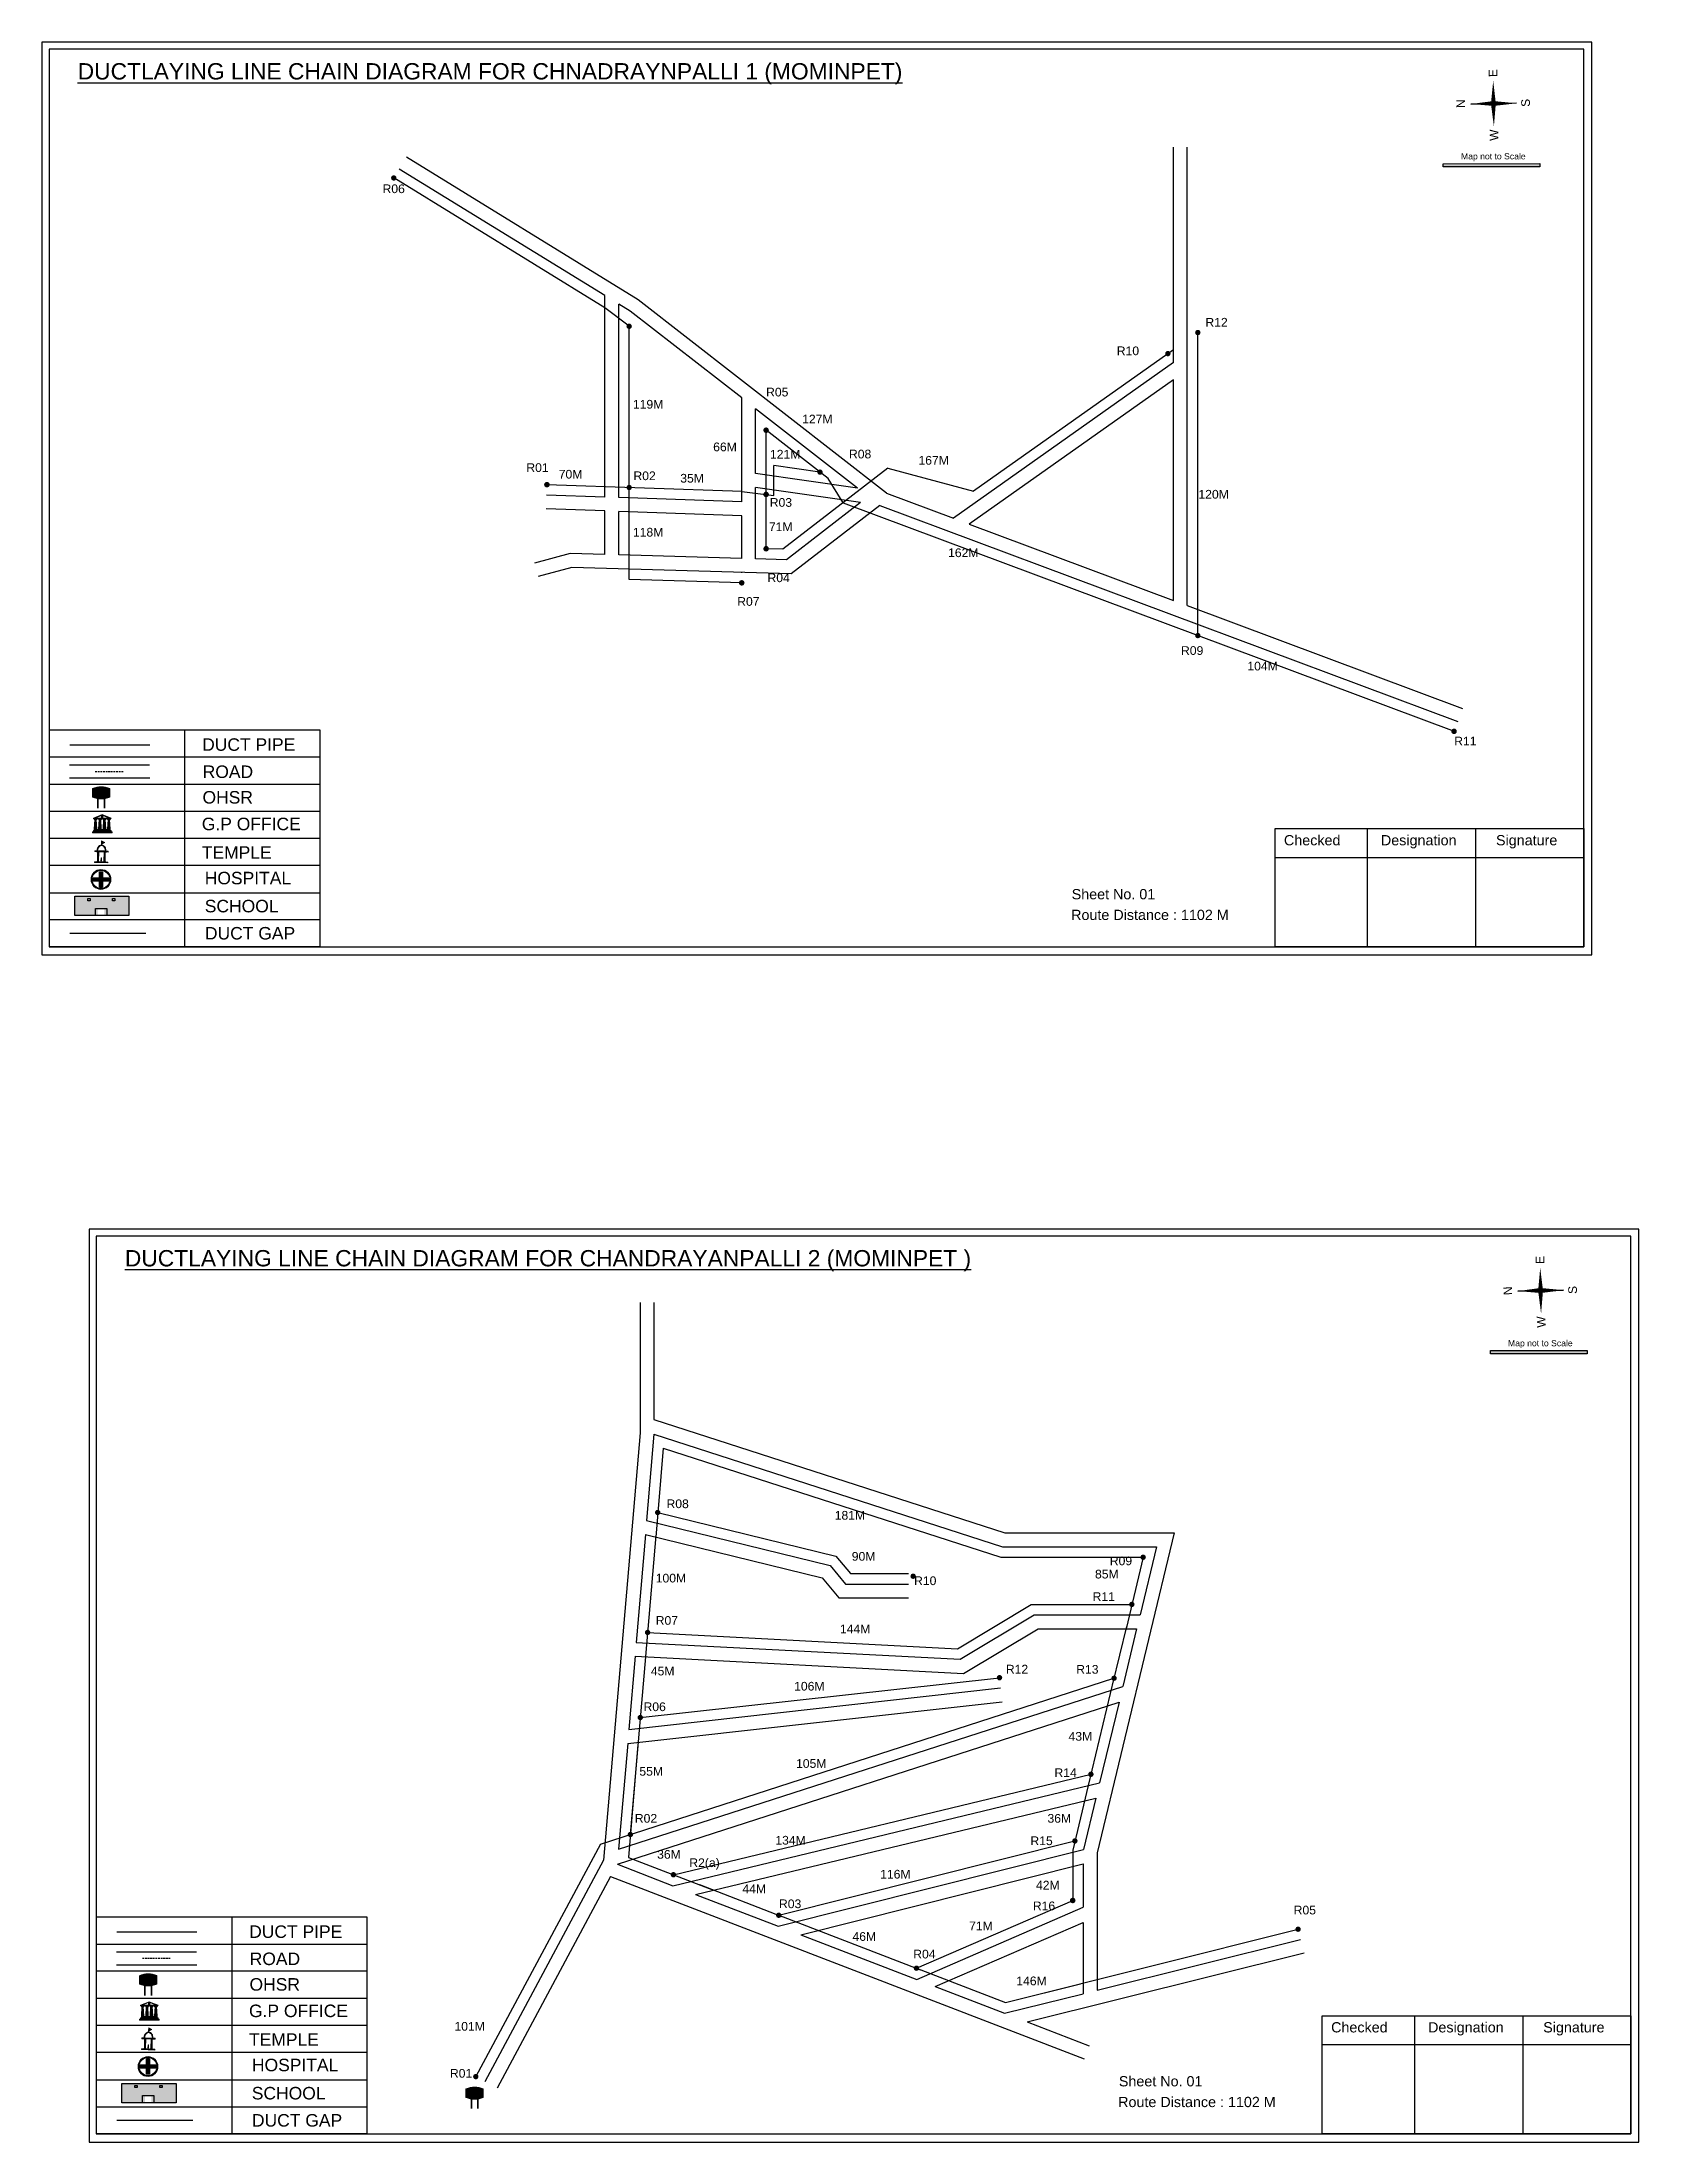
# Model space of a CAD drawing. Header units: inches. Extents: x 396 to 3839, y 6 to 2803.
# Drawn here: x 716 to 1633, y 1596 to 2803 of the extents above; entities that cross this region are included whole.
import ezdxf

# ---------------------------------------------------------------- set-up
doc = ezdxf.new("R2010")
doc.units = ezdxf.units.IN
doc.header["$MEASUREMENT"] = 0
doc.linetypes.add('DASHEDX2', pattern=[1.5, 1, -0.5])
for name, color, linetype in [('LANDMARK', 7, 'Continuous'), ('OHT', 7, 'Continuous'), ('pipe', 5, 'Continuous')]:
    doc.layers.add(name, color=color, linetype=linetype)
doc.styles.get("Standard").update_dxf_attribs({"font": 'arial.ttf'})

msp = doc.modelspace()

# ---------------------------------------------------------------- texts
at = {"color": 242, "true_color": 0xcd2027}
for s, p in [('%%UDUCTLAYING LINE CHAIN DIAGRAM FOR CHNADRAYNPALLI 1 (MOMINPET)', (736.4, 2781.3)), ('%%UDUCTLAYING LINE CHAIN DIAGRAM FOR CHANDRAYANPALLI 2 (MOMINPET )', (763.5, 2099.4))]:
    msp.add_text(s, height=9.375, dxfattribs=at).set_placement(p)
for s, p in [('E', (1551.8, 2782.7)), ('N', (1533.2, 2764.9)), ('S', (1570.5, 2765.6)), ('W', (1552.4, 2746.1)), ('E', (1578.8, 2100.8)), ('N', (1560.3, 2082.9)), ('S', (1597.5, 2083.6)), ('W', (1579.5, 2064.2))]:
    msp.add_text(s, height=4.95, rotation=91.0063).set_placement(p)
for s, height, p in [('Map not to Scale', 3.542, (1530.9, 2735.4)), ('R06', 5, (911.5, 2716)), ('R12', 5, (1384.1, 2639.3)), ('R10', 5, (1333.2, 2622.9)), ('119M', 5, (1055.3, 2592.2)), ('R05', 5, (1131.8, 2599.2)), ('127M', 5, (1152.5, 2583.7)), ('66M', 5, (1101.4, 2567.7)), ('R01', 5, (994.1, 2555.8)), ('121M', 5, (1134, 2563.5)), ('R08', 5, (1179.4, 2563.6)), ('167M', 5, (1219.3, 2560)), ('70M', 5, (1012.7, 2552)), ('R02', 5, (1055.6, 2551.1)), ('35M', 5, (1082.5, 2549.7)), ('R03', 5, (1133.9, 2535.8)), ('120M', 5, (1380.1, 2540.5)), ('118M', 5, (1055.3, 2518.7)), ('71M', 5, (1133.4, 2521.8)), ('162M', 5, (1236.3, 2506.9)), ('R04', 5, (1132.6, 2492.5)), ('R07', 5, (1115.2, 2478.9)), ('R09', 5, (1370.1, 2450.7)), ('104M', 5, (1408.2, 2441.8)), ('DUCT PIPE', 7.18, (807.9, 2395.6)), ('R11', 5, (1527, 2398.7)), ('ROAD ', 7.18, (808.2, 2380)), ('OHSR', 7.18, (808.1, 2365.3)), ('G.P OFFICE', 7.18, (807.7, 2350)), ('TEMPLE', 7.18, (807.7, 2333.6)), ('Checked', 5.89, (1429.2, 2341.3)), ('Designation', 5.886, (1484.9, 2341.3)), ('Signature', 5.89, (1551, 2341.3)), ('HOSPITAL', 7.18, (809.4, 2318.9)), ('Sheet No. 01', 5.886, (1307.3, 2310.3)), ('SCHOOL', 7.18, (809.4, 2302.8)), ('Route Distance : 1102 M', 5.886, (1307, 2298.4)), ('DUCT GAP', 7.18, (809.5, 2287.2)), ('Map not to Scale', 3.542, (1557.9, 2053.5)), ('R08', 5, (1074.6, 1960.5)), ('181M', 5, (1171.2, 1953.9)), ('90M', 5, (1181, 1930.3)), ('R09', 5, (1329.2, 1927.7)), ('100M', 5, (1068.4, 1917.8)), ('R10', 5, (1216.8, 1916.3)), ('85M', 5, (1320.7, 1920.1)), ('R11', 5, (1319.3, 1907.2)), ('R07', 5, (1068.4, 1893.5)), ('144M', 5, (1174.2, 1888.6)), ('R12', 5, (1269.5, 1865.5)), ('R13', 5, (1309.9, 1865.4)), ('45M', 5, (1065.6, 1864.4)), ('106M', 5, (1147.9, 1855.7)), ('R06', 5, (1061.4, 1843.9)), ('43M', 5, (1305.5, 1826.9)), ('55M', 5, (1059, 1806.8)), ('105M', 5, (1149, 1811.3)), ('R14', 5, (1297.4, 1806)), ('R02', 5, (1056.4, 1779.8)), ('36M', 5, (1293.4, 1779.8)), ('36M', 5, (1069.2, 1759.1)), ('134M', 5, (1137.1, 1767.2)), ('R15', 5, (1283.6, 1766.9)), ('R2(a)', 5, (1087.7, 1754.3)), ('116M', 5, (1197.3, 1747.7)), ('44M', 5, (1118.2, 1739.3)), ('42M', 5, (1286.8, 1741.4)), ('R03', 5, (1139.2, 1730.7)), ('R16', 5, (1285, 1729.5)), ('R05', 5, (1434.8, 1727.1)), ('DUCT PIPE', 7.18, (834.9, 1713.6)), ('46M', 5, (1181.4, 1711.9)), ('71M', 5, (1248.4, 1718)), ('ROAD ', 7.18, (835.2, 1698)), ('R04', 5, (1216.3, 1701.8)), ('OHSR', 7.18, (835.1, 1683.3)), ('146M', 5, (1275.5, 1686.4)), ('G.P OFFICE', 7.18, (834.8, 1668.1)), ('101M', 5, (952.8, 1660.3)), ('Checked', 5.89, (1456.3, 1659.3)), ('Designation', 5.886, (1512, 1659.3)), ('Signature', 5.89, (1578.1, 1659.3)), ('TEMPLE', 7.18, (834.8, 1651.6)), ('HOSPITAL', 7.18, (836.5, 1637)), ('R01', 5, (950.2, 1633.3)), ('Sheet No. 01', 5.886, (1334.4, 1628.3)), ('SCHOOL', 7.18, (836.4, 1620.8)), ('Route Distance : 1102 M', 5.886, (1334, 1616.4)), ('DUCT GAP', 7.18, (836.5, 1605.2))]:
    msp.add_text(s, height=height).set_placement(p)

# ---------------------------------------------------------------- blocks, each defined once
blk = doc.blocks.new('OHT')
at = {"linetype": 'Continuous', "lineweight": 0, "true_color": 0x0ffffc}
blk.add_hatch(color=4, dxfattribs=at).paths.add_polyline_path([(0.012, 1), (0, 1, 0.101323), (-0.4, 0.916), (-0.4, 0.525, 0.194075), (0.399, 0.521), (0.399, 0.921, 0.097877)])
at = {"color": 4, "linetype": 'Continuous', "lineweight": 0, "true_color": 0x0ffffc, "flags": 128}
for points in [[(-0.4, 0.525), (-0.4, 0.916)], [(0.399, 0.521), (0.399, 0.921)]]:
    blk.add_lwpolyline(points, dxfattribs=at)
at = {"color": 4, "linetype": 'Continuous', "lineweight": 0, "true_color": 0x0ffffc, "const_width": 0.075, "flags": 128}
for points in [[(-0.15, 0), (-0.15, 0.475)], [(0.15, 0), (0.15, 0.473)]]:
    blk.add_lwpolyline(points, dxfattribs=at)
at = {"color": 4, "linetype": 'Continuous', "lineweight": 0, "true_color": 0x0ffffc}
for centre, radius, start, end in [((0.006, -0.019), 1.019, 67.31091, 113.47108), ((0.004, 1.513), 1.068, 247.76824, 291.70073)]:
    blk.add_arc(centre, radius, start, end, dxfattribs=at)
blk = doc.blocks.new('Government_Office')
at = {"linetype": 'Continuous', "lineweight": 0, "true_color": 0xff0000}
for points in [[(-0.5, 0.05), (0.5, 0.05), (0.5, 0), (-0.5, 0)], [(-0.45, 0.08), (-0.45, 0.12), (0.45, 0.12), (0.45, 0.08)], [(-0.4, 0.14), (-0.4, 0.18), (0.4, 0.18), (0.4, 0.14)]]:
    blk.add_hatch(color=1, dxfattribs=at).paths.add_polyline_path(points)
h = blk.add_hatch(color=1, dxfattribs=at)
h.paths.add_polyline_path([(0.44, 0.72), (0.45, 0.75), (0, 0.93), (-0.45, 0.75), (-0.44, 0.72)])
h.paths.add_polyline_path([(0.36, 0.75), (-0.36, 0.75), (0, 0.9)], flags=16)
h.paths.add_polyline_path([(0, 0.78, -1), (0, 0.87, -1)], flags=0)
h = blk.add_hatch(color=1, dxfattribs=at)
edge = h.paths.add_edge_path()
edge.add_line((-0.27, 0.2), (-0.3, 0.68))
edge.add_line((-0.3, 0.68), (-0.29, 0.68))
edge.add_arc((-0.28, 0.69), 0.0176, 225.304, 441.5659)
edge.add_line((-0.28, 0.7), (-0.39, 0.7))
edge.add_arc((-0.39, 0.69), 0.0176, 98.4341, 314.696)
edge.add_line((-0.38, 0.68), (-0.37, 0.68))
edge.add_line((-0.37, 0.68), (-0.4, 0.2))
edge.add_line((-0.4, 0.2), (-0.27, 0.2))
h = blk.add_hatch(color=1, dxfattribs=at)
edge = h.paths.add_edge_path()
edge.add_line((-0.05, 0.2), (-0.07, 0.68))
edge.add_line((-0.07, 0.68), (-0.07, 0.68))
edge.add_arc((-0.05, 0.69), 0.0176, 225.304, 441.5659)
edge.add_line((-0.05, 0.7), (-0.17, 0.7))
edge.add_arc((-0.17, 0.69), 0.0176, 98.4341, 314.696)
edge.add_line((-0.16, 0.68), (-0.15, 0.68))
edge.add_line((-0.15, 0.68), (-0.18, 0.2))
edge.add_line((-0.18, 0.2), (-0.05, 0.2))
h = blk.add_hatch(color=1, dxfattribs=at)
edge = h.paths.add_edge_path()
edge.add_arc((0, 0.83), 0.0467, 90, 270)
edge.add_arc((0, 0.83), 0.0467, 270, 450)
h = blk.add_hatch(color=1, dxfattribs=at)
edge = h.paths.add_edge_path()
edge.add_line((0.18, 0.2), (0.15, 0.68))
edge.add_line((0.15, 0.68), (0.16, 0.68))
edge.add_arc((0.17, 0.69), 0.0176, 225.304, 441.5659)
edge.add_line((0.17, 0.7), (0.05, 0.7))
edge.add_arc((0.05, 0.69), 0.0176, 98.4341, 314.696)
edge.add_line((0.07, 0.68), (0.07, 0.68))
edge.add_line((0.07, 0.68), (0.05, 0.2))
edge.add_line((0.05, 0.2), (0.18, 0.2))
h = blk.add_hatch(color=1, dxfattribs=at)
edge = h.paths.add_edge_path()
edge.add_line((0.4, 0.2), (0.37, 0.68))
edge.add_line((0.37, 0.68), (0.38, 0.68))
edge.add_arc((0.39, 0.69), 0.0176, 225.304, 441.5659)
edge.add_line((0.4, 0.7), (0.28, 0.7))
edge.add_arc((0.28, 0.69), 0.0176, 98.4341, 314.696)
edge.add_line((0.29, 0.68), (0.3, 0.68))
edge.add_line((0.3, 0.68), (0.27, 0.2))
edge.add_line((0.27, 0.2), (0.4, 0.2))
at = {"color": 1, "linetype": 'Continuous', "lineweight": 0, "true_color": 0xff0000, "flags": 128}
for points in [[(-0.5, 0.05), (0.5, 0.05), (0.5, 0), (-0.5, 0)], [(-0.45, 0.75), (-0.44, 0.72), (0.44, 0.72), (0.45, 0.75), (0, 0.93)], [(-0.45, 0.08), (-0.45, 0.12), (0.45, 0.12), (0.45, 0.08)], [(-0.4, 0.14), (-0.4, 0.18), (0.4, 0.18), (0.4, 0.14)], [(-0.36, 0.75), (0.36, 0.75), (0, 0.9)]]:
    blk.add_lwpolyline(points, close=True, dxfattribs=at)
for points in [[(-0.27, 0.2), (-0.3, 0.68), (-0.29, 0.68, 1.379694), (-0.28, 0.7), (-0.39, 0.7, 1.379694), (-0.38, 0.68), (-0.37, 0.68), (-0.4, 0.2)], [(-0.05, 0.2), (-0.07, 0.68), (-0.07, 0.68, 1.379694), (-0.05, 0.7), (-0.17, 0.7, 1.379694), (-0.16, 0.68), (-0.15, 0.68), (-0.18, 0.2)], [(0, 0.87, 1), (0, 0.78, 1)], [(0.18, 0.2), (0.15, 0.68), (0.16, 0.68, 1.379694), (0.17, 0.7), (0.05, 0.7, 1.379694), (0.07, 0.68), (0.07, 0.68), (0.05, 0.2)], [(0.4, 0.2), (0.37, 0.68), (0.38, 0.68, 1.379694), (0.4, 0.7), (0.28, 0.7, 1.379694), (0.29, 0.68), (0.3, 0.68), (0.27, 0.2)]]:
    blk.add_lwpolyline(points, format="xyb", close=True, dxfattribs=at)
blk = doc.blocks.new('Temple')
at = {"linetype": 'Continuous', "lineweight": 0, "true_color": 0xe66000}
blk.add_hatch(color=32, dxfattribs=at).paths.add_polyline_path([(-0.006, 1), (0.147, 0.931), (0, 0.85)])
at = {"linetype": 'Continuous', "lineweight": 0, "true_color": 0xff0000}
h = blk.add_hatch(color=1, dxfattribs=at)
edge = h.paths.add_edge_path()
edge.add_line((0.175, 0.49), (0.225, 0.49))
edge.add_line((0.225, 0.49), (0.225, 0.497))
edge.add_line((0.225, 0.497), (0.307, 0.497))
edge.add_line((0.307, 0.497), (0.307, 0.533))
edge.add_line((0.307, 0.533), (0.257, 0.533))
edge.add_line((0.257, 0.533), (0.257, 0.54))
edge.add_line((0.257, 0.54), (0.2, 0.54))
edge.add_spline(control_points=[(0.2, 0.54), (0.2, 0.589), (0.19, 0.638), (0.142, 0.743), (0.092, 0.79), (0.027, 0.805), (0.02, 0.806), (0.012, 0.806)], knot_values=[4.712389, 4.712389, 4.712389, 4.712389, 5.278166, 5.278166, 6.117402, 6.117402, 6.223801, 6.223801, 6.223801, 6.223801], degree=3, periodic=0)
edge.add_line((0.012, 0.806), (0.012, 0.79))
edge.add_line((0.012, 0.79), (-0.012, 0.79))
edge.add_line((-0.012, 0.79), (-0.012, 0.806))
edge.add_spline(control_points=[(-0.012, 0.806), (-0.055, 0.802), (-0.096, 0.781), (-0.171, 0.699), (-0.197, 0.628), (-0.2, 0.55), (-0.2, 0.545), (-0.2, 0.54)], knot_values=[6.343965, 6.343965, 6.343965, 6.343965, 6.956638, 6.956638, 7.795874, 7.795874, 7.853982, 7.853982, 7.853982, 7.853982], degree=3, periodic=0)
edge.add_line((-0.2, 0.54), (-0.257, 0.54))
edge.add_line((-0.257, 0.54), (-0.257, 0.533))
edge.add_line((-0.257, 0.533), (-0.307, 0.533))
edge.add_line((-0.307, 0.533), (-0.307, 0.497))
edge.add_line((-0.307, 0.497), (-0.225, 0.497))
edge.add_line((-0.225, 0.497), (-0.225, 0.49))
edge.add_line((-0.225, 0.49), (-0.175, 0.49))
edge.add_line((-0.175, 0.49), (-0.175, 0.07))
edge.add_arc((-0.205, 0.07), 0.03, -90, 0, ccw=False)
edge.add_line((-0.205, 0.04), (-0.257, 0.04))
edge.add_line((-0.257, 0.04), (-0.257, 0.033))
edge.add_line((-0.257, 0.033), (-0.307, 0.033))
edge.add_line((-0.307, 0.033), (-0.307, 0))
edge.add_line((-0.307, 0), (0.307, 0))
edge.add_line((0.307, 0), (0.307, 0.033))
edge.add_line((0.307, 0.033), (0.257, 0.033))
edge.add_line((0.257, 0.033), (0.257, 0.04))
edge.add_line((0.257, 0.04), (0.205, 0.04))
edge.add_arc((0.205, 0.07), 0.03, 180, 270, ccw=False)
edge.add_line((0.175, 0.07), (0.175, 0.49))
h.paths.add_polyline_path([(0.125, 0.07, -0.414214), (0.095, 0.04), (0.05, 0.04), (0.05, 0.033), (-0.05, 0.033), (-0.05, 0.04), (-0.095, 0.04, -0.414214), (-0.125, 0.07), (-0.125, 0.497), (0.125, 0.497)], flags=16)
edge = h.paths.add_edge_path(flags=16)
edge.add_ellipse((0, 0.54), major_axis=(0, 0.242), ratio=0.722808, start_angle=270, end_angle=450, ccw=False)
edge.add_line((0.175, 0.54), (-0.175, 0.54))
h.paths.add_polyline_path([(0.012, 0.23), (0.012, 0.07), (-0.012, 0.07), (-0.012, 0.23)], flags=0)
h = blk.add_hatch(color=1, dxfattribs=at)
edge = h.paths.add_edge_path()
edge.add_line((0.012, 0.857), (0, 0.85))
edge.add_line((0, 0.85), (-0.003, 0.925))
edge.add_line((-0.003, 0.925), (-0.012, 0.925))
edge.add_line((-0.012, 0.925), (-0.012, 0.806))
edge.add_spline(control_points=[(-0.012, 0.806), (-0.004, 0.807), (0.004, 0.807), (0.012, 0.806)], knot_values=[6.223801, 6.223801, 6.223801, 6.223801, 6.343965, 6.343965, 6.343965, 6.343965], degree=3, periodic=0)
edge.add_line((0.012, 0.806), (0.012, 0.857))
h = blk.add_hatch(color=1, dxfattribs=at)
edge = h.paths.add_edge_path()
edge.add_line((0.012, 0.79), (0.012, 0.806))
edge.add_spline(control_points=[(0.012, 0.806), (0.004, 0.807), (-0.004, 0.807), (-0.012, 0.806)], knot_values=[6.223801, 6.223801, 6.223801, 6.223801, 6.343965, 6.343965, 6.343965, 6.343965], degree=3, periodic=0)
edge.add_line((-0.012, 0.806), (-0.012, 0.79))
edge.add_line((-0.012, 0.79), (0.012, 0.79))
at = {"color": 32, "linetype": 'Continuous', "lineweight": 0, "true_color": 0xe66000, "flags": 128}
blk.add_lwpolyline([(-0.006, 1), (0.147, 0.931), (0, 0.85), (-0.006, 1)], dxfattribs=at)
at = {"color": 1, "linetype": 'Continuous', "lineweight": 0, "true_color": 0xff0000, "flags": 128}
blk.add_lwpolyline([(0.2, 0.54), (0.257, 0.54), (0.257, 0.533), (0.307, 0.533), (0.307, 0.497), (0.225, 0.497), (0.225, 0.49), (0.175, 0.49), (0.175, 0.07, 0.414214), (0.205, 0.04), (0.257, 0.04), (0.257, 0.033), (0.307, 0.033), (0.307, 0), (-0.307, 0), (-0.307, 0.033), (-0.257, 0.033), (-0.257, 0.04), (-0.205, 0.04, 0.414214), (-0.175, 0.07), (-0.175, 0.49), (-0.225, 0.49), (-0.225, 0.497), (-0.307, 0.497), (-0.307, 0.533), (-0.257, 0.533), (-0.257, 0.54), (-0.2, 0.54)], format="xyb", dxfattribs=at)
blk.add_lwpolyline([(-0.175, 0.54), (0.175, 0.54)], dxfattribs=at)
blk.add_lwpolyline([(0.125, 0.497), (0.125, 0.07, -0.414214), (0.095, 0.04), (0.05, 0.04), (0.05, 0.033), (-0.05, 0.033), (-0.05, 0.04), (-0.095, 0.04, -0.414214), (-0.125, 0.07), (-0.125, 0.497)], format="xyb", close=True, dxfattribs=at)
for points in [[(0.012, 0.925), (-0.012, 0.925), (-0.012, 0.79), (0.012, 0.79)], [(0.012, 0.23), (-0.012, 0.23), (-0.012, 0.07), (0.012, 0.07)]]:
    blk.add_lwpolyline(points, close=True, dxfattribs=at)
at = {"color": 1, "linetype": 'Continuous', "lineweight": 0, "true_color": 0xff0000}
blk.add_ellipse((0, 0.54), major_axis=(0, 0.242), ratio=0.722808, start_param=4.712389, end_param=7.853982, dxfattribs=at)
blk.add_open_spline([(0.2, 0.54), (0.2, 0.589), (0.19, 0.638), (0.142, 0.743), (0.092, 0.79), (-0.023, 0.816), (-0.085, 0.794), (-0.171, 0.699), (-0.197, 0.628), (-0.2, 0.55), (-0.2, 0.545), (-0.2, 0.54)], degree=3, knots=[4.712389, 4.712389, 4.712389, 4.712389, 5.278166, 5.278166, 6.117402, 6.117402, 6.956638, 6.956638, 7.795874, 7.795874, 7.853982, 7.853982, 7.853982, 7.853982], dxfattribs=at)
blk = doc.blocks.new('*U10')
at = {"color": 0, "linetype": 'DASHEDX2', "transparency": 16777216}
blk.add_line((-8.2, 0), (8, 0), dxfattribs=at)
blk = doc.blocks.new('Hospital')
at = {"linetype": 'Continuous', "lineweight": 0, "true_color": 0x000000}
h = blk.add_hatch(color=18, dxfattribs=at)
h.paths.add_polyline_path([(-0.5, 0, 1), (0.5, 0, 1)])
h.paths.add_polyline_path([(0.45, 0, -1), (-0.45, 0, -1)], flags=16)
at = {"linetype": 'Continuous', "true_color": 0xff0000}
blk.add_hatch(color=1, dxfattribs=at).paths.add_polyline_path([(-0.39, 0.08), (-0.08, 0.08), (-0.08, 0.39), (0.08, 0.39), (0.08, 0.08), (0.39, 0.08), (0.39, -0.08), (0.08, -0.08), (0.08, -0.39), (-0.08, -0.39), (-0.08, -0.08), (-0.39, -0.08)])
at = {"color": 1, "linetype": 'Continuous', "true_color": 0xff0000, "flags": 128}
blk.add_lwpolyline([(-0.39, 0.08), (-0.08, 0.08), (-0.08, 0.39), (0.08, 0.39), (0.08, 0.08), (0.39, 0.08), (0.39, -0.08), (0.08, -0.08), (0.08, -0.39), (-0.08, -0.39), (-0.08, -0.08), (-0.39, -0.08)], close=True, dxfattribs=at)
at = {"color": 18, "linetype": 'Continuous', "lineweight": 0, "true_color": 0x000000}
for radius in [0.5, 0.446]:
    blk.add_circle((0, 0), radius, dxfattribs=at)
blk = doc.blocks.new('*U11')
at = {"color": 0, "linetype": 'DASHEDX2', "transparency": 16777216}
blk.add_line((-8.2, 0), (8, 0), dxfattribs=at)

# ---------------------------------------------------------------- hatches: boundary and pattern name
at = {"true_color": 0x0093dd}
h = msp.add_hatch(color=142, dxfattribs=at)
h.dxf.hatch_style = 1
h.paths.add_polyline_path([(1520.7, 2732.9), (1520.7, 2731.1), (1576.2, 2731.2), (1576.2, 2733.1)])
at = {"ltscale": 0.5}
h = msp.add_hatch(color=5, dxfattribs=at)
h.dxf.hatch_style = 1
h.paths.add_polyline_path([(919.5, 2724.7, 1), (916.4, 2724.7, 1)])
h = msp.add_hatch(color=5, dxfattribs=at)
h.dxf.hatch_style = 1
h.paths.add_polyline_path([(1054.7, 2639.5, 1), (1051.6, 2639.5, 1)])
h = msp.add_hatch(color=5, dxfattribs=at)
h.dxf.hatch_style = 1
h.paths.add_polyline_path([(1381.3, 2635.9, 1), (1378.2, 2635.9, 1)])
h = msp.add_hatch(color=5, dxfattribs=at)
h.dxf.hatch_style = 1
h.paths.add_polyline_path([(1364.1, 2623.8, 1), (1361, 2623.8, 1)])
h = msp.add_hatch(color=5, dxfattribs=at)
h.dxf.hatch_style = 1
h.paths.add_polyline_path([(1133.4, 2579.8, 1), (1130.2, 2579.8, 1)])
h = msp.add_hatch(color=5, dxfattribs=at)
h.dxf.hatch_style = 1
h.paths.add_polyline_path([(1007.5, 2548.5, 1), (1004.3, 2548.5, 1)])
h = msp.add_hatch(color=5, dxfattribs=at)
h.dxf.hatch_style = 1
h.paths.add_polyline_path([(1054.7, 2546.9, 1), (1051.6, 2546.9, 1)])
h = msp.add_hatch(color=5, dxfattribs=at)
h.dxf.hatch_style = 1
h.paths.add_polyline_path([(1164.3, 2555.7, 1), (1161.2, 2555.7, 1)])
h = msp.add_hatch(color=5, dxfattribs=at)
h.dxf.hatch_style = 1
h.paths.add_polyline_path([(1133.4, 2542.9, 1), (1130.2, 2542.9, 1)])
h = msp.add_hatch(color=5, dxfattribs=at)
h.dxf.hatch_style = 1
h.paths.add_polyline_path([(1133.4, 2511.7, 1), (1130.2, 2511.7, 1)])
h = msp.add_hatch(color=5, dxfattribs=at)
h.dxf.hatch_style = 1
h.paths.add_polyline_path([(1119.4, 2492.1, 1), (1116.2, 2492.1, 1)])
h = msp.add_hatch(color=5, dxfattribs=at)
h.dxf.hatch_style = 1
h.paths.add_polyline_path([(1381.3, 2461.8, 1), (1378.2, 2461.8, 1)])
h = msp.add_hatch(color=5, dxfattribs=at)
h.dxf.hatch_style = 1
h.paths.add_polyline_path([(1528.5, 2406.8, 1), (1525.3, 2406.8, 1)])
at = {"true_color": 0xc8c92d}
h = msp.add_hatch(color=52, dxfattribs=at)
h.dxf.hatch_style = 1
h.paths.add_polyline_path([(740.9, 2312), (734.7, 2312), (734.7, 2300.9), (740.9, 2300.9)])
h.paths.add_polyline_path([(765.7, 2312), (759.6, 2312), (759.6, 2300.9), (765.7, 2300.9)])
at = {"true_color": 0x293189}
h = msp.add_hatch(color=177, dxfattribs=at)
h.dxf.hatch_style = 1
h.paths.add_polyline_path([(759.6, 2312), (740.9, 2312), (740.9, 2300.9), (747.9, 2300.9), (747.9, 2304.6), (751.8, 2304.6), (751.8, 2300.9), (759.6, 2300.9)])
h.paths.add_polyline_path([(743.6, 2309.5), (742.2, 2309.5), (742.2, 2310.8), (743.6, 2310.8)], flags=16)
h.paths.add_polyline_path([(756.4, 2309.5), (756.4, 2310.8), (757.8, 2310.8), (757.8, 2309.5)], flags=16)
at = {"true_color": 0x0093dd}
h = msp.add_hatch(color=142, dxfattribs=at)
h.dxf.hatch_style = 1
h.paths.add_polyline_path([(1547.8, 2051), (1547.8, 2049.1), (1603.3, 2049.2), (1603.3, 2051.1)])
at = {"ltscale": 0.5}
h = msp.add_hatch(color=5, dxfattribs=at)
h.dxf.hatch_style = 1
h.paths.add_polyline_path([(1071.1, 1958, 1), (1068, 1958, 1)])
h = msp.add_hatch(color=5, dxfattribs=at)
h.dxf.hatch_style = 1
h.paths.add_polyline_path([(1349.9, 1932.3, 1), (1346.8, 1932.3, 1)])
h = msp.add_hatch(color=5, dxfattribs=at)
h.dxf.hatch_style = 1
h.paths.add_polyline_path([(1217.8, 1921.4, 1), (1214.7, 1921.4, 1)])
h = msp.add_hatch(color=5, dxfattribs=at)
h.dxf.hatch_style = 1
h.paths.add_polyline_path([(1343.4, 1905.2, 1), (1340.3, 1905.2, 1)])
h = msp.add_hatch(color=5, dxfattribs=at)
h.dxf.hatch_style = 1
h.paths.add_polyline_path([(1065.3, 1889.1, 1), (1062.2, 1889.1, 1)])
h = msp.add_hatch(color=5, dxfattribs=at)
h.dxf.hatch_style = 1
h.paths.add_polyline_path([(1267.4, 1863.1, 1), (1264.3, 1863.1, 1)])
h = msp.add_hatch(color=5, dxfattribs=at)
h.dxf.hatch_style = 1
h.paths.add_polyline_path([(1333.2, 1862.8, 1), (1330.1, 1862.8, 1)])
h = msp.add_hatch(color=5, dxfattribs=at)
h.dxf.hatch_style = 1
h.paths.add_polyline_path([(1061.1, 1840.2, 1), (1058, 1840.2, 1)])
h = msp.add_hatch(color=5, dxfattribs=at)
h.dxf.hatch_style = 1
h.paths.add_polyline_path([(1319.9, 1807.6, 1), (1316.8, 1807.6, 1)])
h = msp.add_hatch(color=5, dxfattribs=at)
h.dxf.hatch_style = 1
h.paths.add_polyline_path([(1055.4, 1773, 1), (1052.3, 1773, 1)])
h = msp.add_hatch(color=5, dxfattribs=at)
h.dxf.hatch_style = 1
h.paths.add_polyline_path([(1310.7, 1769.3, 1), (1307.6, 1769.3, 1)])
h = msp.add_hatch(color=5, dxfattribs=at)
h.dxf.hatch_style = 1
h.paths.add_polyline_path([(1080.1, 1749.9, 1), (1077, 1749.9, 1)])
h = msp.add_hatch(color=5, dxfattribs=at)
h.dxf.hatch_style = 1
h.paths.add_polyline_path([(1140.6, 1726.6, 1), (1137.5, 1726.6, 1)])
h = msp.add_hatch(color=5, dxfattribs=at)
h.dxf.hatch_style = 1
h.paths.add_polyline_path([(1309.5, 1735.1, 1), (1306.3, 1735.1, 1)])
h = msp.add_hatch(color=5, dxfattribs=at)
h.dxf.hatch_style = 1
h.paths.add_polyline_path([(1438.9, 1718.6, 1), (1435.8, 1718.6, 1)])
h = msp.add_hatch(color=5, dxfattribs=at)
h.dxf.hatch_style = 1
h.paths.add_polyline_path([(1219.7, 1696.2, 1), (1216.6, 1696.2, 1)])
at = {"true_color": 0xc8c92d}
h = msp.add_hatch(color=52, dxfattribs=at)
h.dxf.hatch_style = 1
h.paths.add_polyline_path([(767.9, 1630), (761.8, 1630), (761.8, 1618.9), (767.9, 1618.9)])
h.paths.add_polyline_path([(792.8, 1630), (786.6, 1630), (786.6, 1618.9), (792.8, 1618.9)])
at = {"true_color": 0x293189}
h = msp.add_hatch(color=177, dxfattribs=at)
h.dxf.hatch_style = 1
h.paths.add_polyline_path([(786.6, 1630), (767.9, 1630), (767.9, 1618.9), (775, 1618.9), (775, 1622.6), (778.8, 1622.6), (778.8, 1618.9), (786.6, 1618.9)])
h.paths.add_polyline_path([(770.6, 1627.6), (769.2, 1627.6), (769.2, 1628.8), (770.6, 1628.8)], flags=16)
h.paths.add_polyline_path([(783.5, 1627.6), (783.5, 1628.8), (784.9, 1628.8), (784.9, 1627.6)], flags=16)
at = {"ltscale": 0.5}
h = msp.add_hatch(color=5, dxfattribs=at)
h.dxf.hatch_style = 1
h.paths.add_polyline_path([(966.6, 1633.9, 1), (963.5, 1633.9, 1)])

# ---------------------------------------------------------------- linework, layer by layer
for p, q in [((1562.8, 2767.6), (1536.5, 2767.2)), ((1365.7, 2618.6), (1365.7, 2742.4)), ((1373.7, 2479), (1373.7, 2742.4)), ((1039.2, 2657.1), (921.1, 2729.8)), ((1058.4, 2654.7), (925.3, 2736.6)), ((1039.2, 2541.4), (1039.2, 2657.1)), ((1201, 2543.6), (1058.4, 2654.7)), ((1047.2, 2541.1), (1047.2, 2652.2)), ((1053.8, 2648.1), (1047.2, 2652.2)), ((1117.8, 2598.3), (1053.8, 2648.1)), ((1365.7, 2618.6), (1239.4, 2529.2)), ((1365.7, 2608.8), (1248.5, 2525.9)), ((1365.7, 2482), (1365.7, 2608.8)), ((1117.8, 2538.6), (1117.8, 2598.3)), ((1184.3, 2546.5), (1125.8, 2592.1)), ((1125.8, 2555), (1125.8, 2592.1)), ((1131.8, 2555), (1131.8, 2560.2)), ((1184.3, 2546.5), (1125.8, 2555)), ((1125.8, 2505.9), (1125.8, 2546.9)), ((1186, 2538.2), (1125.8, 2546.9)), ((1039.2, 2533.4), (1005.4, 2534.6)), ((1039.2, 2541.4), (1005.7, 2542.5)), ((1117.8, 2538.6), (1047.2, 2541.1)), ((1186, 2538.2), (1143.5, 2505.4)), ((1197.1, 2536.6), (1146.1, 2497.3)), ((1197.1, 2536.6), (1529, 2412.4)), ((1201, 2543.6), (1239.4, 2529.2)), ((1039.2, 2508.4), (1039.2, 2533.4)), ((1047.2, 2508.2), (1047.2, 2533.1)), ((1117.8, 2530.6), (1047.2, 2533.1)), ((1117.8, 2506.1), (1117.8, 2530.6)), ((1248.5, 2525.9), (1365.7, 2482)), ((1019.3, 2509), (998.7, 2503.4)), ((1020.2, 2501), (1000.8, 2495.7)), ((1039.2, 2508.4), (1019.3, 2509)), ((1146.1, 2497.3), (1020.2, 2501)), ((1117.8, 2506.1), (1047.2, 2508.2)), ((1117.8, 2497.9), (1117.8, 2498.1)), ((1143.5, 2505.4), (1125.8, 2505.9)), ((1373.7, 2479), (1531.8, 2419.9)), ((720, 2407.4), (720, 2283)), ((797.8, 2407.4), (797.8, 2283)), ((875.6, 2391.9), (720, 2391.9)), ((731.7, 2387.6), (777.6, 2387.6)), ((731.7, 2380.1), (777.8, 2380.1)), ((875.6, 2376.3), (720, 2376.3)), ((875.6, 2360.8), (720, 2360.8)), ((875.6, 2345.2), (720, 2345.2)), ((875.6, 2329.7), (720, 2329.7)), ((720, 2314.1), (875.6, 2314.1)), ((720, 2298.6), (875.6, 2298.6)), ((720, 2284), (720, 2283)), ((875.6, 2283), (720, 2283)), ((1059.4, 2078.7), (1059.4, 2003)), ((1067.4, 2078.7), (1067.4, 2011.4)), ((1589.8, 2085.7), (1563.5, 2085.2)), ((1563.5, 2085.2), (1589.8, 2085.7)), ((1589.8, 2085.7), (1563.5, 2085.2)), ((1576.7, 2085.4), (1589.8, 2085.7)), ((1059.4, 2003.7), (1038.5, 1758.2)), ((1067.4, 2003), (1063.2, 1953.4)), ((1067.4, 2011.4), (1268.9, 1946.3)), ((1067.4, 2003), (1267.6, 1938.3)), ((1062.5, 1945.3), (1057.2, 1883.4)), ((1062.5, 1945.3), (1164, 1920.4)), ((1063.2, 1953.4), (1168.5, 1927.6)), ((1268.9, 1946.3), (1366.1, 1946.3)), ((1366.1, 1946.3), (1321.9, 1762.5)), ((1267.6, 1938.3), (1356, 1938.3)), ((1356, 1938.3), (1346.6, 1899.2)), ((1164, 1920.4), (1173.6, 1908.9)), ((1168.5, 1927.6), (1177.4, 1916.9)), ((1173.6, 1908.9), (1213.5, 1908.9)), ((1177.4, 1916.9), (1213.5, 1916.9)), ((1243.2, 1873.7), (1285.8, 1899.2)), ((1285.8, 1899.2), (1346.6, 1899.2)), ((1057.2, 1883.4), (1243.2, 1873.7)), ((1245.2, 1865.5), (1288, 1891.2)), ((1288, 1891.2), (1344.6, 1891.2)), ((1344.6, 1891.2), (1336.7, 1858.1)), ((1056.5, 1875.5), (1053, 1833.4)), ((1056.5, 1875.5), (1245.2, 1865.5)), ((1047.1, 1764.5), (1336.7, 1858.1)), ((1046.4, 1755.9), (1334.5, 1849)), ((1052.3, 1825.3), (1267.4, 1849.2)), ((1053, 1833.4), (1266.5, 1857.2)), ((1334.5, 1849), (1323.3, 1802.6)), ((1052.3, 1825.3), (1047.1, 1764.5)), ((1078.2, 1743.6), (1323.3, 1802.6)), ((1091.3, 1738.6), (1321.2, 1793.9)), ((1321.2, 1793.9), (1314.1, 1764.4)), ((1138.7, 1720.3), (1314.1, 1764.4)), ((1321.9, 1762.5), (1321.9, 1683.5)), ((1038.5, 1758.2), (970.3, 1631)), ((1046.4, 1755.9), (1078.2, 1743.6)), ((1151.7, 1715.4), (1313.9, 1756.1)), ((1313.9, 1756.1), (1313.9, 1731.2)), ((1042.5, 1748.8), (977.4, 1627.2)), ((1042.5, 1748.8), (1314.4, 1644.2)), ((1091.3, 1738.6), (1138.7, 1720.3)), ((747.1, 1725.5), (747.1, 1602.2)), ((824.9, 1725.5), (824.9, 1601)), ((1218.3, 1689.7), (1313.9, 1731.2)), ((1151.7, 1715.4), (1218.3, 1689.7)), ((1228.9, 1685.6), (1313.9, 1722.4)), ((1313.9, 1722.4), (1313.9, 1681.5)), ((902.6, 1709.9), (747.1, 1709.9)), ((758.8, 1705.6), (804.6, 1705.6)), ((1281.8, 1665.3), (1440.8, 1705)), ((1321.9, 1683.5), (1438.8, 1712.7)), ((902.6, 1694.4), (747.1, 1694.4)), ((758.8, 1698.1), (804.9, 1698.1)), ((902.6, 1678.8), (747.1, 1678.8)), ((1228.9, 1685.6), (1268.8, 1670.3)), ((1268.8, 1670.3), (1313.9, 1681.5)), ((1281.8, 1665.3), (1317.3, 1651.6)), ((902.6, 1663.3), (747.1, 1663.3)), ((902.6, 1647.7), (747.1, 1647.7)), ((747.1, 1632.1), (902.6, 1632.1)), ((747.1, 1616.6), (902.6, 1616.6)), ((747.1, 1602.2), (747.1, 1601)), ((747.1, 1602), (747.1, 1601.1)), ((902.6, 1601), (747.1, 1601))]:
    msp.add_line(p, q)
at = {"color": 1}
for p, q in [((1536.5, 2767.2), (1549.6, 2767.4)), ((1563.5, 2085.2), (1576.7, 2085.4))]:
    msp.add_line(p, q, dxfattribs=at)
at = {"color": 242, "true_color": 0xcd2027}
for p, q in [((1477.1, 2350.9), (1477.1, 2283)), ((1539.3, 2350.9), (1539.3, 2283)), ((1424.1, 2334.4), (1601.4, 2334.4)), ((1504.2, 1668.9), (1504.2, 1601)), ((1566.4, 1668.9), (1566.4, 1601)), ((1451.2, 1652.4), (1628.4, 1652.4))]:
    msp.add_line(p, q, dxfattribs=at)
for points in [[(715.9, 2802.8), (715.9, 2278.3), (1606.1, 2278.3), (1606.1, 2802.8)], [(720, 2798.8), (720, 2283), (1601.4, 2283), (1601.4, 2798.8)], [(765.8, 2312), (765.8, 2300.9), (734.7, 2300.9), (734.7, 2312)], [(743.6, 2310.8), (743.6, 2309.5), (742.2, 2309.5), (742.2, 2310.8)], [(756.4, 2309.5), (756.4, 2310.8), (757.8, 2310.8), (757.8, 2309.5)], [(743, 2120.8), (743, 1596.3), (1633.1, 1596.3), (1633.1, 2120.8)], [(747.1, 2116.8), (747.1, 1601.1), (1628.4, 1601.1), (1628.4, 2116.8)], [(792.9, 1630), (792.9, 1618.9), (761.8, 1618.9), (761.8, 1630)], [(770.6, 1628.8), (770.6, 1627.6), (769.2, 1627.6), (769.2, 1628.8)], [(783.5, 1627.6), (783.5, 1628.8), (784.9, 1628.8), (784.9, 1627.6)]]:
    msp.add_lwpolyline(points, close=True)
at = {"color": 142, "true_color": 0x0093dd}
for points in [[(1576.2, 2731.2), (1520.7, 2731.1), (1520.7, 2732.9), (1576.2, 2733.1), (1576.2, 2731.2)], [(1603.3, 2049.2), (1547.8, 2049.1), (1547.8, 2051), (1603.3, 2051.1), (1603.3, 2049.2)]]:
    msp.add_lwpolyline(points, dxfattribs=at)
for points in [[(875.6, 2283), (875.6, 2407.4), (720, 2407.4)], [(746.6, 2300.9), (746.6, 2305), (753.1, 2305), (753.1, 2300.9)], [(902.6, 1601), (902.6, 1725.5), (747.1, 1725.5)], [(773.6, 1618.9), (773.6, 1623), (780.1, 1623), (780.1, 1618.9)]]:
    msp.add_lwpolyline(points)
at = {"color": 242, "true_color": 0xcd2027}
for points in [[(1601.4, 2283), (1424.1, 2283), (1424.1, 2350.9), (1601.4, 2350.9)], [(1628.4, 1601), (1451.2, 1601), (1451.2, 1668.9), (1628.4, 1668.9)]]:
    msp.add_lwpolyline(points, close=True, dxfattribs=at)
for points in [[(1550.9, 2767.5), (1548.1, 2767.4), (1549.4, 2780.6)], [(1550.9, 2767.5), (1548.1, 2767.4), (1549.8, 2754.3)], [(1549.7, 2766.1), (1549.6, 2768.9), (1562.8, 2767.6)], [(1578, 2085.5), (1575.2, 2085.4), (1576.4, 2098.6)], [(1578, 2085.5), (1575.2, 2085.4), (1576.4, 2098.6)], [(1578, 2085.5), (1575.2, 2085.4), (1576.9, 2072.3)], [(1578, 2085.5), (1575.2, 2085.4), (1576.9, 2072.3)], [(1576.7, 2084.1), (1576.7, 2087), (1589.8, 2085.7)], [(1576.7, 2084.1), (1576.7, 2087), (1589.8, 2085.7)]]:
    msp.add_solid(points)
at = {"color": 1}
for points in [[(1549.7, 2766.1), (1549.6, 2768.9), (1536.5, 2767.2)], [(1576.7, 2084.1), (1576.7, 2087), (1563.5, 2085.2)], [(1576.7, 2084.1), (1576.7, 2087), (1563.5, 2085.2)]]:
    msp.add_solid(points, dxfattribs=at)
at = {"layer": 'OHT', "color": 5}
for p, q in [((731.9, 2399), (777.8, 2399)), ((758.9, 1717), (804.8, 1717))]:
    msp.add_line(p, q, dxfattribs=at)
at = {"layer": 'OHT', "color": 1}
for p, q in [((731.9, 2290.8), (775.5, 2290.8)), ((758.9, 1608.8), (802.5, 1608.8))]:
    msp.add_line(p, q, dxfattribs=at)
at = {"layer": 'pipe'}
for p, q in [((1039.2, 2650.1), (918, 2724.7)), ((1053.2, 2639.5), (1039.2, 2650.1)), ((1053.2, 2494), (1053.2, 2639.5)), ((1379.7, 2461.8), (1379.7, 2635.9)), ((1365.7, 2626), (1251, 2544.8)), ((1167.4, 2552.1), (1131.8, 2579.8)), ((1131.8, 2511.7), (1131.8, 2579.8)), ((1162.7, 2555.7), (1136.3, 2559.5)), ((1136.3, 2542.3), (1136.3, 2559.5)), ((1201.8, 2557.9), (1141.5, 2511.5)), ((1201.8, 2557.9), (1251, 2544.8)), ((1118, 2544.6), (1005.9, 2548.5)), ((1176, 2538), (1167.4, 2552.1)), ((1117.8, 2544.6), (1136.3, 2542.3)), ((1176, 2538), (1526.9, 2406.8)), ((1141.5, 2511.5), (1131.8, 2511.7)), ((1117.8, 2492.1), (1053.2, 2494)), ((1072.7, 1995), (1068.4, 1943.8)), ((1072.7, 1995), (1266.7, 1932.3)), ((1069.6, 1958), (1171.8, 1932.9)), ((1068.4, 1944.8), (1062.5, 1875.2)), ((1171.8, 1932.9), (1180.2, 1922.9)), ((1266.7, 1932.3), (1348.4, 1932.3)), ((1348.4, 1932.3), (1338.5, 1891.2)), ((1180.2, 1922.9), (1213.5, 1922.9)), ((1241.7, 1879.7), (1284.1, 1905.2)), ((1284.1, 1905.2), (1341.8, 1905.2)), ((1063.7, 1889.1), (1241.7, 1879.7)), ((1338.8, 1892.6), (1330.8, 1859.5)), ((1062.5, 1875), (1053.8, 1773)), ((1036.7, 1767.5), (1331.6, 1862.8)), ((1059.5, 1840.2), (1265.9, 1863.1)), ((1331.6, 1862.8), (1316.8, 1801.1)), ((1058.2, 1824.8), (1052.7, 1759.8)), ((1078.6, 1749.9), (1318.4, 1807.6)), ((1316.8, 1801.1), (1307.9, 1764.1)), ((1036.7, 1767.5), (965, 1633.9)), ((1139.1, 1726.6), (1309.2, 1769.3)), ((1307.9, 1764.1), (1307.9, 1735.1)), ((1052.7, 1759.8), (1101.6, 1741)), ((1093.5, 1744.2), (1140.8, 1725.9)), ((1139.1, 1726.6), (1220.4, 1695.3)), ((1218.1, 1696.2), (1307.9, 1735.1)), ((1269.2, 1676.5), (1437.4, 1718.6)), ((1218.1, 1696.2), (1269.2, 1676.5)), ((1269.2, 1676.5), (1312.4, 1687.3))]:
    msp.add_line(p, q, dxfattribs=at)

# ---------------------------------------------------------------- block references
at = {"linetype": 'DASHEDX2'}
for name, p in [('*U10', (754.7, 2383.8)), ('*U11', (781.8, 1701.9))]:
    msp.add_blockref(name, p, dxfattribs=at)
at = {"layer": 'LANDMARK'}
for name, p, xscale, yscale, zscale in [('Government_Office', (750.5, 2348.4), 11.32114773247135, 11.32114773247135, 11.32114773247135), ('Hospital', (749.8, 2321.7), 11.41772014427468, 11.41772014427468, 11.41772014427468), ('Government_Office', (777.5, 1666.4), 11.32114773247135, 11.32114773247135, 11.32114773247135), ('Hospital', (776.8, 1639.7), 11.41772014427468, 11.41772014427468, 11.41772014427468)]:
    msp.add_blockref(name, p, dxfattribs=dict(at, xscale=xscale, yscale=yscale, zscale=zscale))
at = {"layer": 'LANDMARK', "xscale": 12.62452535729322, "yscale": 12.62452535729322, "zscale": 12.62452535729322, "rotation": 358.3713438591284}
for p in [(749.9, 2331.3), (776.9, 1649.3)]:
    msp.add_blockref('Temple', p, dxfattribs=at)
at = {"layer": 'OHT', "xscale": 12.45189723782068, "yscale": 12.45189723782068, "zscale": 12.45189723782068}
for p in [(749.9, 2362.5), (776.9, 1680.5), (964.4, 1615.4)]:
    msp.add_blockref('OHT', p, dxfattribs=at)

msp.set_redraw_order([(e.dxf.handle, doc.entitydb.next_handle()) for e in msp.query("TEXT MTEXT ATTDEF DIMENSION ARC_DIMENSION")])  # texts and dimensions are drawn at this point

doc.saveas('drawing.dxf')
